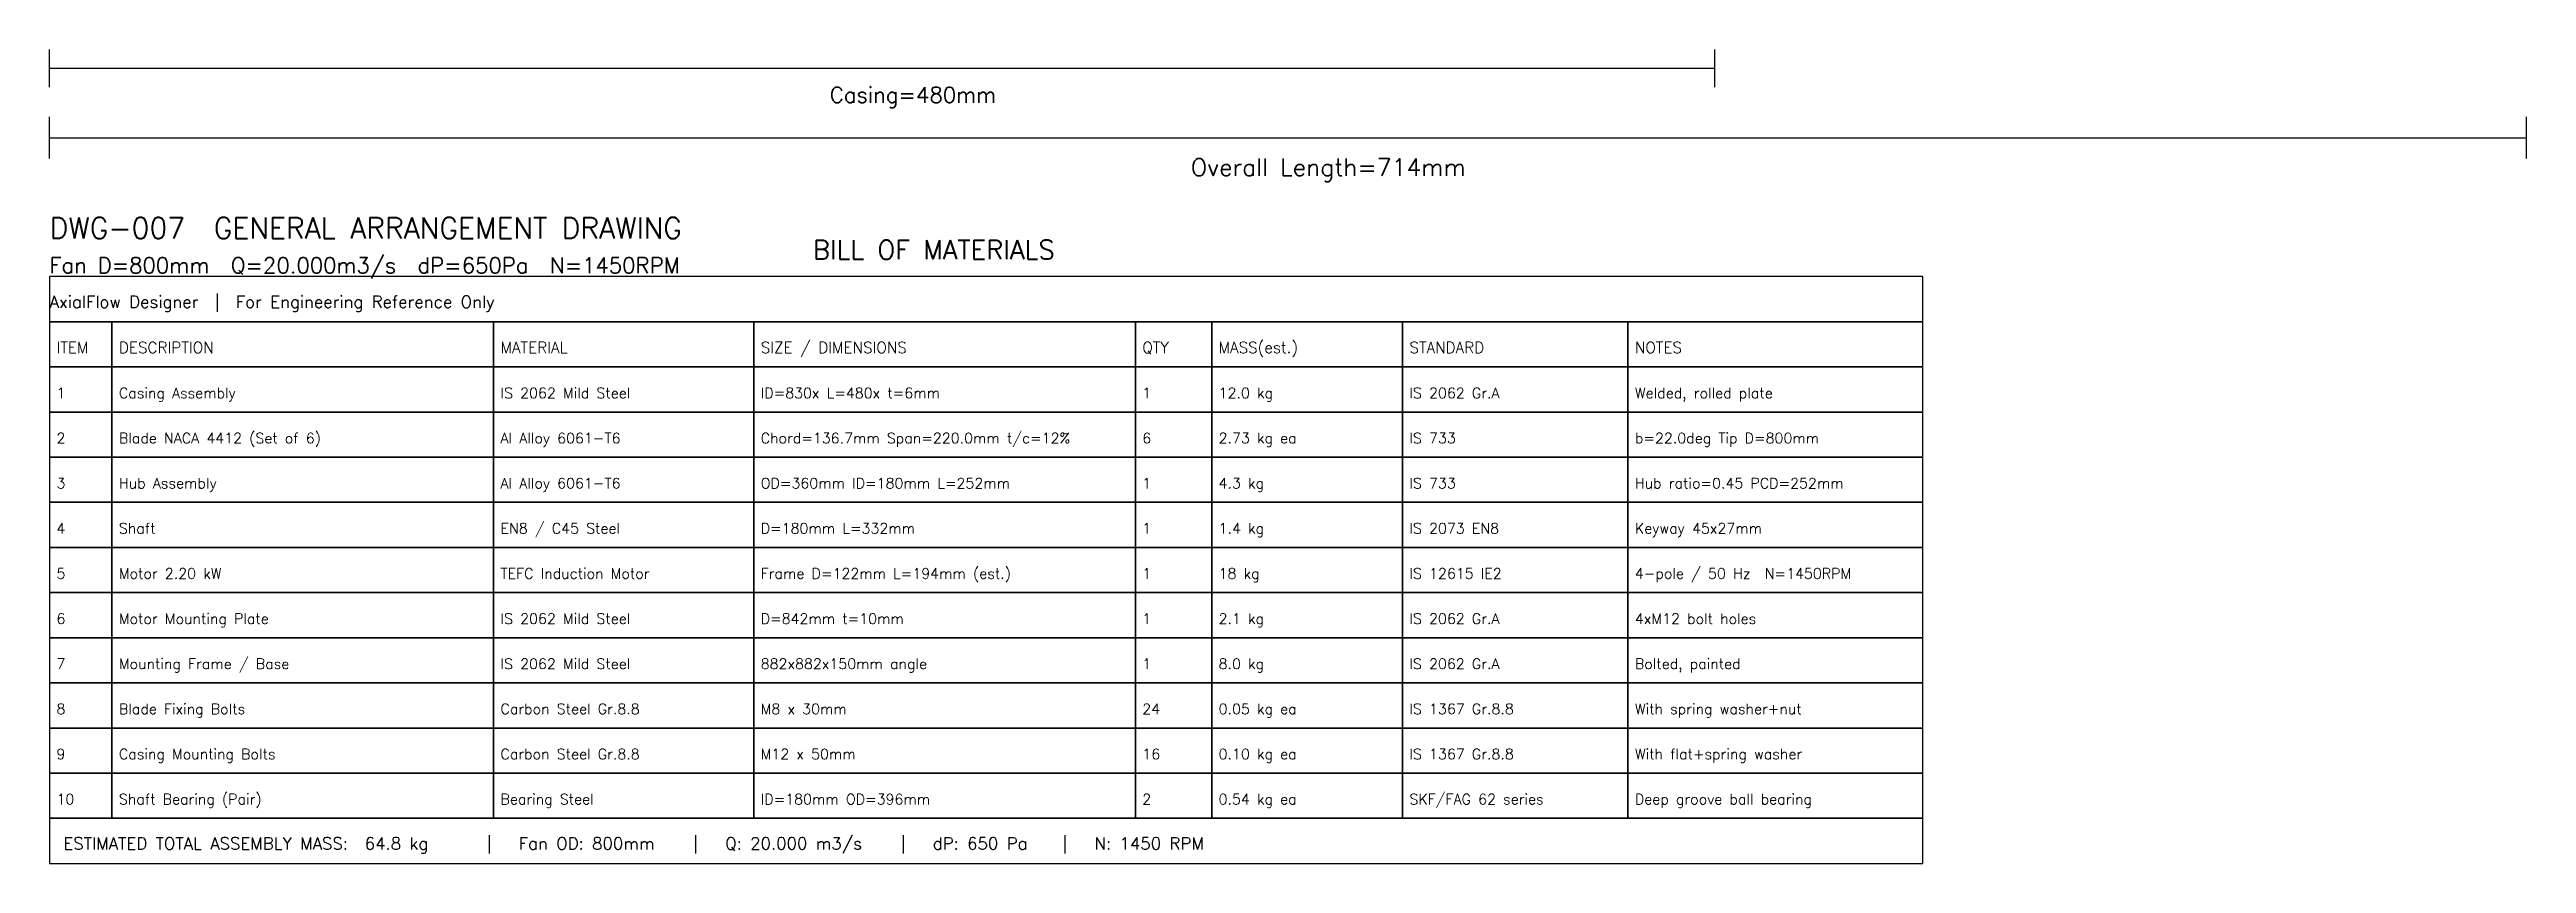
# Model space of a CAD drawing. Extents: x -55 to 759, y -680 to 437.
# Drawn here: x 0 to 714, y -680 to -446 of the extents above; entities that cross this region are included whole.
import ezdxf

# ---------------------------------------------------------------- set-up
doc = ezdxf.new("R2010")
doc.units = 0
for name, color, linetype in [('ANNOTATION', 3, 'Continuous'), ('CASING', 8, 'Continuous'), ('DIMENSIONS', 7, 'Continuous'), ('HUB', 9, 'Continuous'), ('TITLE_BLOCK', 5, 'Continuous')]:
    doc.layers.add(name, color=color, linetype=linetype)
doc.styles.get("Standard").update_dxf_attribs({"font": 'simplex.shx'})

msp = doc.modelspace()

# ---------------------------------------------------------------- texts
at = {"layer": 'ANNOTATION'}
for s, height, p in [('Fan D=800mm  Q=20.000m3/s  dP=650Pa  N=1450RPM', 4.5, (0, -510)), ('AxialFlow Designer  |  For Engineering Reference Only', 3.5, (0, -520)), ('1', 3, (2, -546)), ('Casing Assembly', 3, (20, -546)), ('IS 2062 Mild Steel', 3, (130, -546)), ('ID=830x L=480x t=6mm', 3, (205, -546)), ('1', 3, (315, -546)), ('12.0 kg', 3, (337, -546)), ('IS 2062 Gr.A', 3, (392, -546)), ('Welded, rolled plate', 3, (457, -546)), ('2', 3, (2, -559)), ('Blade NACA 4412 (Set of 6)', 3, (20, -559)), ('Al Alloy 6061-T6', 3, (130, -559)), ('Chord=136.7mm Span=220.0mm t/c=12%', 3, (205, -559)), ('6', 3, (315, -559)), ('2.73 kg ea', 3, (337, -559)), ('IS 733', 3, (392, -559)), ('b=22.0deg Tip D=800mm', 3, (457, -559)), ('3', 3, (2, -572)), ('Hub Assembly', 3, (20, -572)), ('Al Alloy 6061-T6', 3, (130, -572)), ('OD=360mm ID=180mm L=252mm', 3, (205, -572)), ('1', 3, (315, -572)), ('4.3 kg', 3, (337, -572)), ('IS 733', 3, (392, -572)), ('Hub ratio=0.45 PCD=252mm', 3, (457, -572)), ('4', 3, (2, -585)), ('Shaft', 3, (20, -585)), ('EN8 / C45 Steel', 3, (130, -585)), ('D=180mm L=332mm', 3, (205, -585)), ('1', 3, (315, -585)), ('1.4 kg', 3, (337, -585)), ('IS 2073 EN8', 3, (392, -585)), ('Keyway 45x27mm', 3, (457, -585)), ('5', 3, (2, -598)), ('Motor 2.20 kW', 3, (20, -598)), ('TEFC Induction Motor', 3, (130, -598)), ('Frame D=122mm L=194mm (est.)', 3, (205, -598)), ('1', 3, (315, -598)), ('18 kg', 3, (337, -598)), ('IS 12615 IE2', 3, (392, -598)), ('4-pole / 50 Hz  N=1450RPM', 3, (457, -598)), ('6', 3, (2, -611)), ('Motor Mounting Plate', 3, (20, -611)), ('IS 2062 Mild Steel', 3, (130, -611)), ('D=842mm t=10mm', 3, (205, -611)), ('1', 3, (315, -611)), ('2.1 kg', 3, (337, -611)), ('IS 2062 Gr.A', 3, (392, -611)), ('4xM12 bolt holes', 3, (457, -611)), ('7', 3, (2, -624)), ('Mounting Frame / Base', 3, (20, -624)), ('IS 2062 Mild Steel', 3, (130, -624)), ('882x882x150mm angle', 3, (205, -624)), ('1', 3, (315, -624)), ('8.0 kg', 3, (337, -624)), ('IS 2062 Gr.A', 3, (392, -624)), ('Bolted, painted', 3, (457, -624)), ('8', 3, (2, -637)), ('Blade Fixing Bolts', 3, (20, -637)), ('Carbon Steel Gr.8.8', 3, (130, -637)), ('M8 x 30mm', 3, (205, -637)), ('24', 3, (315, -637)), ('0.05 kg ea', 3, (337, -637)), ('IS 1367 Gr.8.8', 3, (392, -637)), ('With spring washer+nut', 3, (457, -637)), ('9', 3, (2, -650)), ('Casing Mounting Bolts', 3, (20, -650)), ('Carbon Steel Gr.8.8', 3, (130, -650)), ('M12 x 50mm', 3, (205, -650)), ('16', 3, (315, -650)), ('0.10 kg ea', 3, (337, -650)), ('IS 1367 Gr.8.8', 3, (392, -650)), ('With flat+spring washer', 3, (457, -650)), ('10', 3, (2, -663)), ('Shaft Bearing (Pair)', 3, (20, -663)), ('Bearing Steel', 3, (130, -663)), ('ID=180mm OD=396mm', 3, (205, -663)), ('2', 3, (315, -663)), ('0.54 kg ea', 3, (337, -663)), ('SKF/FAG 62 series', 3, (392, -663)), ('Deep groove ball bearing', 3, (457, -663))]:
    msp.add_text(s, height=height, dxfattribs=at).set_placement(p)
at = {"layer": 'DIMENSIONS'}
for s, height, p in [('Casing=480mm', 4.5, (224.88, -460.9)), ('Overall Length=714mm', 5, (329, -482)), ('ITEM', 3.2, (2, -533)), ('DESCRIPTION', 3.2, (20, -533)), ('MATERIAL', 3.2, (130, -533)), ('SIZE / DIMENSIONS', 3.2, (205, -533)), ('QTY', 3.2, (315, -533)), ('MASS(est.)', 3.2, (337, -533)), ('STANDARD', 3.2, (392, -533)), ('NOTES', 3.2, (457, -533))]:
    msp.add_text(s, height=height, dxfattribs=at).set_placement(p)
at = {"layer": 'TITLE_BLOCK'}
for s, height, p in [('DWG-007  GENERAL ARRANGEMENT DRAWING', 6, (0, -500)), ('BILL OF MATERIALS', 5.5, (220, -506)), ('ESTIMATED TOTAL ASSEMBLY MASS:  64.8 kg   |   Fan OD: 800mm   |   Q: 20.000 m3/s   |   dP: 650 Pa   |   N: 1450 RPM', 3.5, (4, -676))]:
    msp.add_text(s, height=height, dxfattribs=at).set_placement(p)

# ---------------------------------------------------------------- linework, layer by layer
at = {"layer": 'CASING'}
for points in [[(0, -563), (18, -563), (18, -550), (0, -550)], [(18, -563), (128, -563), (128, -550), (18, -550)], [(128, -563), (203, -563), (203, -550), (128, -550)], [(203, -563), (313, -563), (313, -550), (203, -550)], [(313, -563), (335, -563), (335, -550), (313, -550)], [(335, -563), (390, -563), (390, -550), (335, -550)], [(390, -563), (455, -563), (455, -550), (390, -550)], [(455, -563), (540, -563), (540, -550), (455, -550)], [(0, -589), (18, -589), (18, -576), (0, -576)], [(18, -589), (128, -589), (128, -576), (18, -576)], [(128, -589), (203, -589), (203, -576), (128, -576)], [(203, -589), (313, -589), (313, -576), (203, -576)], [(313, -589), (335, -589), (335, -576), (313, -576)], [(335, -589), (390, -589), (390, -576), (335, -576)], [(390, -589), (455, -589), (455, -576), (390, -576)], [(455, -589), (540, -589), (540, -576), (455, -576)], [(0, -615), (18, -615), (18, -602), (0, -602)], [(18, -615), (128, -615), (128, -602), (18, -602)], [(128, -615), (203, -615), (203, -602), (128, -602)], [(203, -615), (313, -615), (313, -602), (203, -602)], [(313, -615), (335, -615), (335, -602), (313, -602)], [(335, -615), (390, -615), (390, -602), (335, -602)], [(390, -615), (455, -615), (455, -602), (390, -602)], [(455, -615), (540, -615), (540, -602), (455, -602)], [(0, -641), (18, -641), (18, -628), (0, -628)], [(18, -641), (128, -641), (128, -628), (18, -628)], [(128, -641), (203, -641), (203, -628), (128, -628)], [(203, -641), (313, -641), (313, -628), (203, -628)], [(313, -641), (335, -641), (335, -628), (313, -628)], [(335, -641), (390, -641), (390, -628), (335, -628)], [(390, -641), (455, -641), (455, -628), (390, -628)], [(455, -641), (540, -641), (540, -628), (455, -628)], [(0, -667), (18, -667), (18, -654), (0, -654)], [(18, -667), (128, -667), (128, -654), (18, -654)], [(128, -667), (203, -667), (203, -654), (128, -654)], [(203, -667), (313, -667), (313, -654), (203, -654)], [(313, -667), (335, -667), (335, -654), (313, -654)], [(335, -667), (390, -667), (390, -654), (335, -654)], [(390, -667), (455, -667), (455, -654), (390, -654)], [(455, -667), (540, -667), (540, -654), (455, -654)]]:
    msp.add_lwpolyline(points, close=True, dxfattribs=at)
at = {"layer": 'DIMENSIONS'}
for p, q in [((0, -456.4), (0, -445.6)), ((480, -456.4), (480, -445.6)), ((0, -451), (480, -451)), ((0, -477), (0, -465)), ((0, -471), (714, -471)), ((714, -477), (714, -465))]:
    msp.add_line(p, q, dxfattribs=at)
for points in [[(0, -537), (18, -537), (18, -524), (0, -524)], [(18, -537), (128, -537), (128, -524), (18, -524)], [(128, -537), (203, -537), (203, -524), (128, -524)], [(203, -537), (313, -537), (313, -524), (203, -524)], [(313, -537), (335, -537), (335, -524), (313, -524)], [(335, -537), (390, -537), (390, -524), (335, -524)], [(390, -537), (455, -537), (455, -524), (390, -524)], [(455, -537), (540, -537), (540, -524), (455, -524)]]:
    msp.add_lwpolyline(points, close=True, dxfattribs=at)
at = {"layer": 'HUB'}
for points in [[(0, -550), (18, -550), (18, -537), (0, -537)], [(18, -550), (128, -550), (128, -537), (18, -537)], [(128, -550), (203, -550), (203, -537), (128, -537)], [(203, -550), (313, -550), (313, -537), (203, -537)], [(313, -550), (335, -550), (335, -537), (313, -537)], [(335, -550), (390, -550), (390, -537), (335, -537)], [(390, -550), (455, -550), (455, -537), (390, -537)], [(455, -550), (540, -550), (540, -537), (455, -537)], [(0, -576), (18, -576), (18, -563), (0, -563)], [(18, -576), (128, -576), (128, -563), (18, -563)], [(128, -576), (203, -576), (203, -563), (128, -563)], [(203, -576), (313, -576), (313, -563), (203, -563)], [(313, -576), (335, -576), (335, -563), (313, -563)], [(335, -576), (390, -576), (390, -563), (335, -563)], [(390, -576), (455, -576), (455, -563), (390, -563)], [(455, -576), (540, -576), (540, -563), (455, -563)], [(0, -602), (18, -602), (18, -589), (0, -589)], [(18, -602), (128, -602), (128, -589), (18, -589)], [(128, -602), (203, -602), (203, -589), (128, -589)], [(203, -602), (313, -602), (313, -589), (203, -589)], [(313, -602), (335, -602), (335, -589), (313, -589)], [(335, -602), (390, -602), (390, -589), (335, -589)], [(390, -602), (455, -602), (455, -589), (390, -589)], [(455, -602), (540, -602), (540, -589), (455, -589)], [(0, -628), (18, -628), (18, -615), (0, -615)], [(18, -628), (128, -628), (128, -615), (18, -615)], [(128, -628), (203, -628), (203, -615), (128, -615)], [(203, -628), (313, -628), (313, -615), (203, -615)], [(313, -628), (335, -628), (335, -615), (313, -615)], [(335, -628), (390, -628), (390, -615), (335, -615)], [(390, -628), (455, -628), (455, -615), (390, -615)], [(455, -628), (540, -628), (540, -615), (455, -615)], [(0, -654), (18, -654), (18, -641), (0, -641)], [(18, -654), (128, -654), (128, -641), (18, -641)], [(128, -654), (203, -654), (203, -641), (128, -641)], [(203, -654), (313, -654), (313, -641), (203, -641)], [(313, -654), (335, -654), (335, -641), (313, -641)], [(335, -654), (390, -654), (390, -641), (335, -641)], [(390, -654), (455, -654), (455, -641), (390, -641)], [(455, -654), (540, -654), (540, -641), (455, -641)]]:
    msp.add_lwpolyline(points, close=True, dxfattribs=at)
at = {"layer": 'TITLE_BLOCK'}
for points in [[(0, -524), (540, -524), (540, -511), (0, -511)], [(0, -680), (540, -680), (540, -667), (0, -667)]]:
    msp.add_lwpolyline(points, close=True, dxfattribs=at)

msp.set_redraw_order([(e.dxf.handle, doc.entitydb.next_handle()) for e in msp.query("TEXT MTEXT ATTDEF DIMENSION ARC_DIMENSION")])  # texts and dimensions are drawn at this point

doc.saveas('drawing.dxf')
